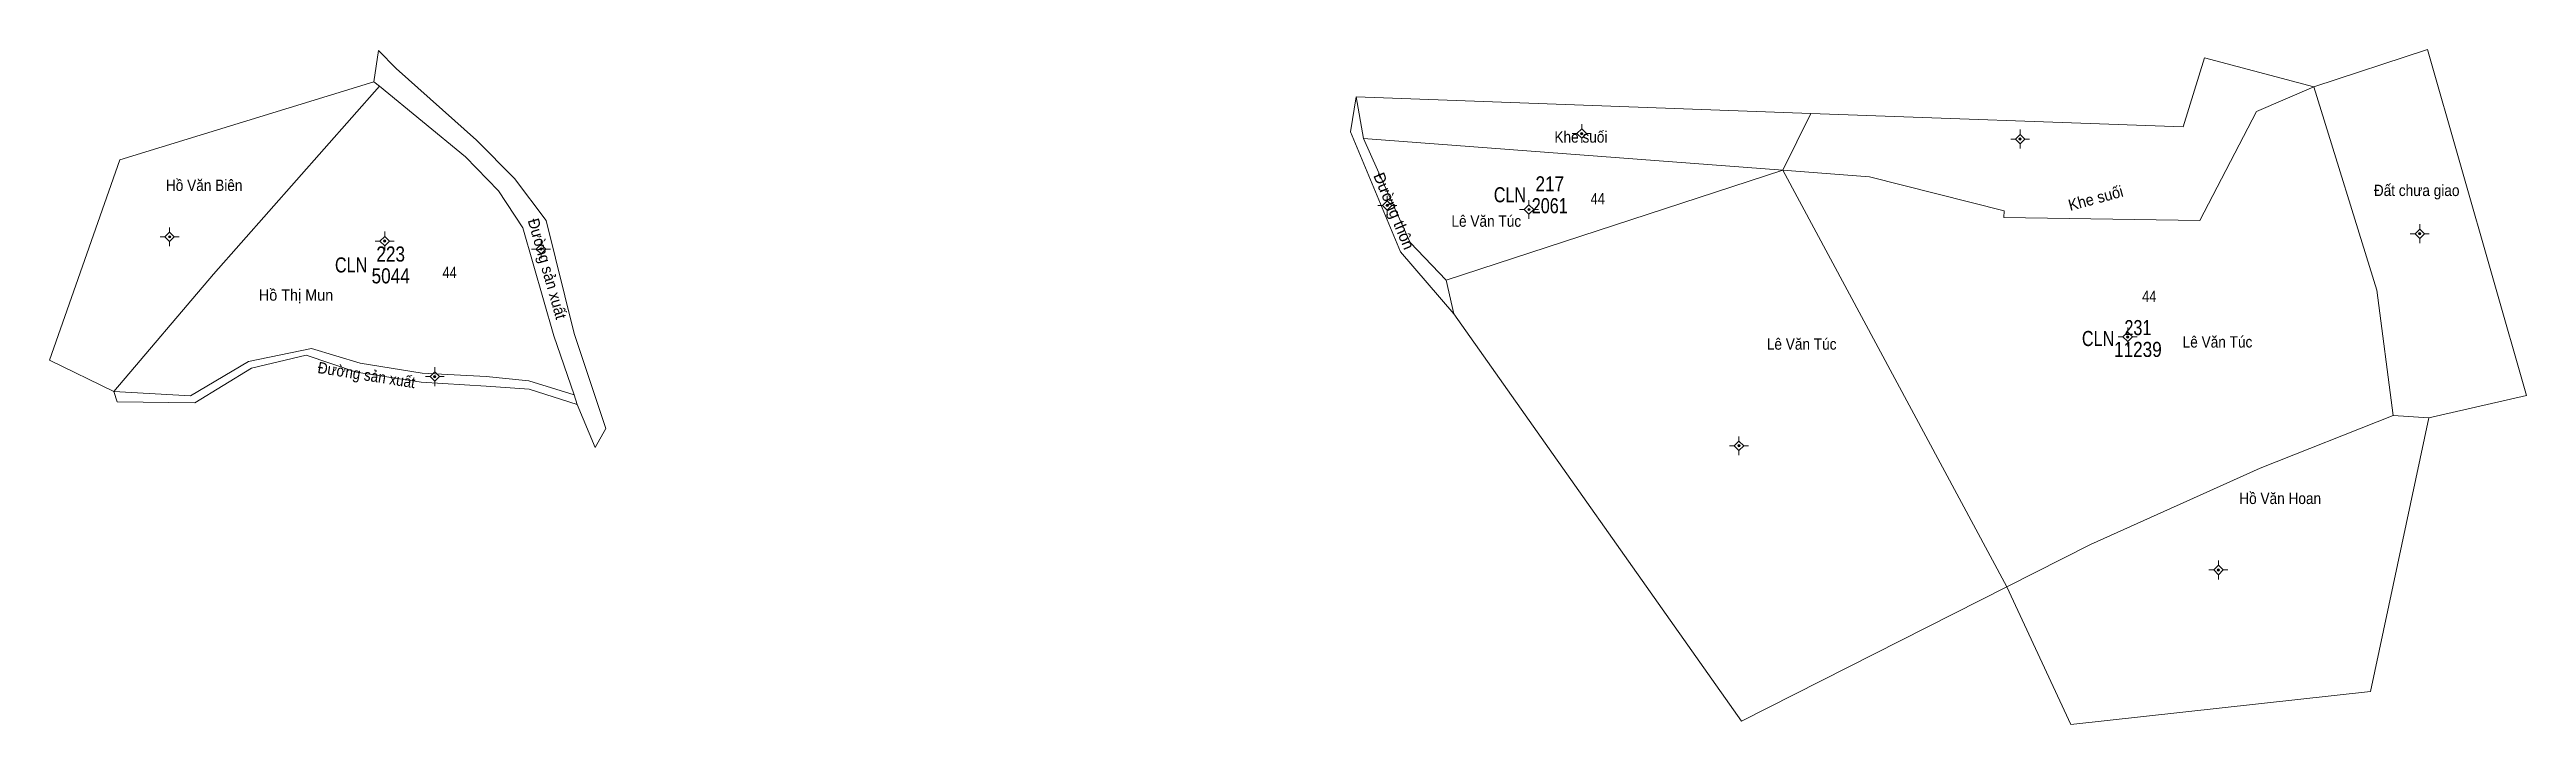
# Model space of a CAD drawing. Header units: metres. Extents: x 532111 to 534111, y 1847471 to 1850320.
# Drawn here: x 532111 to 532767, y 1849265 to 1849444 of the extents above; entities that cross this region are included whole.
import ezdxf
from ezdxf.enums import TextEntityAlignment as Align

# ---------------------------------------------------------------- set-up
doc = ezdxf.new("R2010")
doc.units = ezdxf.units.M
doc.header["$LTSCALE"] = 1.2
for name, color, linetype, lineweight in [('10', 7, 'Continuous', 13), ('11', 7, 'Continuous', 13), ('2', 7, 'Continuous', 13)]:
    doc.layers.add(name, color=color, linetype=linetype, lineweight=lineweight)
for name, color, linetype in [('22', 7, 'Continuous'), ('3', 7, 'Continuous'), ('4', 7, 'Continuous'), ('5', 7, 'Continuous'), ('7', 7, 'Continuous'), ('8', 7, 'Continuous')]:
    doc.layers.add(name, color=color, linetype=linetype)

msp = doc.modelspace()

# ---------------------------------------------------------------- texts
at = {"layer": '2'}
for s, width, p in [('Hồ Văn Biên', 0.9, (532152.03, 1849406.87)), ('Đất chưa giao', 0.9, (532738.15, 1849405.52)), ('Lê Văn Túc', 0.9, (532491.68, 1849397.37)), ('Hồ Thị Mun', 0.95, (532176.355, 1849377.78)), ('Lê Văn Túc', 0.9, (532575.23, 1849364.79)), ('Lê Văn Túc', 0.9, (532685.39, 1849365.36)), ('Hồ Văn Hoan', 0.9, (532701.995, 1849323.88))]:
    msp.add_text(s, height=3, dxfattribs=dict(at, width=width)).set_placement(p, align=Align.CENTER)
at = {"layer": '22', "width": 0.9}
msp.add_text('Khe suối', height=3, dxfattribs=at).set_placement((532516.75, 1849419.68), align=Align.CENTER)
at = {"layer": '22', "width": 0.95}
msp.add_text('Khe suối', height=3, rotation=15.258, dxfattribs=at).set_placement((532653.52, 1849403.505), align=Align.CENTER)
at = {"layer": '3', "width": 0.8}
for p in [(532503.42, 1849403.86), (532196.42, 1849385.26), (532659.22, 1849365.76)]:
    msp.add_text('CLN ', height=4, dxfattribs=at).set_placement(p, align=Align.RIGHT)
at = {"layer": '4'}
for s, width, p in [('217', 0.85, (532508.5, 1849406.75)), ('223', 0.85, (532201.435, 1849388.15)), ('231', 0.8, (532664.3, 1849368.65))]:
    msp.add_text(s, height=4, dxfattribs=dict(at, width=width)).set_placement(p, align=Align.CENTER)
at = {"layer": '5'}
for s, width, p in [('2061', 0.8, (532508.49, 1849400.97)), ('5044', 0.85, (532201.435, 1849382.37)), ('11239', 0.85, (532664.3, 1849362.87))]:
    msp.add_text(s, height=4, dxfattribs=dict(at, width=width)).set_placement(p, align=Align.CENTER)
at = {"layer": '7', "width": 0.85}
for p in [(532521.21, 1849403.31), (532217.05, 1849383.76), (532667.31, 1849377.43)]:
    msp.add_text('44', height=3, dxfattribs=at).set_placement(p, align=Align.CENTER)
at = {"layer": '8'}
msp.add_text('Đường thôn', height=3, rotation=292.612, dxfattribs=at).set_placement((532465.843, 1849400.992), align=Align.CENTER)
for rotation, width, p in [(285.964, 0.95, (532241.492, 1849385.843)), (351.015, 0.9, (532194.801, 1849356.606))]:
    msp.add_text('Đường sản xuất', height=3, rotation=rotation, dxfattribs=dict(at, width=width)).set_placement(p, align=Align.CENTER)

# ---------------------------------------------------------------- hatches: boundary and pattern name
at = {"layer": '11'}
for points in [[(532517.25, 1849422.08, 1), (532516.649, 1849422.08, 1)], [(532633.4, 1849420.62, 1), (532632.799, 1849420.62, 1)], [(532465.75, 1849403.04, 1), (532465.149, 1849403.04, 1)], [(532503.29, 1849401.96, 1), (532502.689, 1849401.96, 1)], [(532143.17, 1849394.71, 1), (532142.569, 1849394.71, 1)], [(532200.15, 1849393.58, 1), (532199.549, 1849393.58, 1)], [(532241.57, 1849391.48, 1), (532240.97, 1849391.48, 1)], [(532739.27, 1849395.53, 1), (532738.669, 1849395.53, 1)], [(532661.9, 1849368.18, 1), (532661.299, 1849368.18, 1)], [(532213.42, 1849357.67, 1), (532212.819, 1849357.67, 1)], [(532558.92, 1849339.32, 1), (532558.319, 1849339.32, 1)], [(532685.93, 1849306.4, 1), (532685.329, 1849306.4, 1)]]:
    msp.add_hatch(color=256, dxfattribs=at).paths.add_polyline_path(points)

# ---------------------------------------------------------------- linework, layer by layer
at = {"layer": '10'}
for p, q in [((532198.17, 1849444.12), (532196.93, 1849435.75)), ((532198.45, 1849434.61), (532196.93, 1849435.75)), ((532457.21, 1849431.82), (532455.74, 1849422.5)), ((532459.12, 1849420.73), (532457.21, 1849431.82)), ((532457.21, 1849431.82), (532577.66, 1849427.44)), ((532570.25, 1849412.35), (532577.66, 1849427.44)), ((532459.12, 1849420.73), (532570.25, 1849412.35)), ((532459.12, 1849420.73), (532466.2, 1849404.96)), ((532570.25, 1849412.35), (532481.01, 1849383.19)), ((532570.25, 1849412.35), (532629.57, 1849301.9)), ((532680.67, 1849399.07), (532628.76, 1849399.83)), ((532481.01, 1849383.19), (532483.11, 1849374.27)), ((532559.3, 1849266.29), (532483.11, 1849374.27)), ((532128.12, 1849353.68), (532129.01, 1849351)), ((532250.07, 1849352.8), (532250.88, 1849350.23)), ((532250.88, 1849350.23), (532255.61, 1849338.84)), ((532731.97, 1849347.36), (532741.37, 1849346.71)), ((532255.61, 1849338.84), (532258.45, 1849343.9)), ((532629.57, 1849301.9), (532559.3, 1849266.29))]:
    msp.add_line(p, q, dxfattribs=at)
for points in [[(532242.61, 1849399.05), (532234.24, 1849410.16), (532224.19, 1849420.36), (532202.87, 1849439.34), (532198.17, 1849444.12)], [(532710.91, 1849434.47), (532741, 1849444.36), (532767.24, 1849352.64), (532741.37, 1849346.71)], [(532577.66, 1849427.44), (532676.29, 1849423.85), (532681.96, 1849442.18), (532710.91, 1849434.47)], [(532196.93, 1849435.75), (532129.65, 1849415.16), (532111.06, 1849362.01), (532128.12, 1849353.68)], [(532198.45, 1849434.61), (532154.51, 1849384.8), (532128.12, 1849353.68)], [(532198.45, 1849434.61), (532221.28, 1849415.94), (532230.03, 1849406.88), (532236.45, 1849397.1), (532244.64, 1849368.47), (532250.07, 1849352.8)], [(532710.91, 1849434.47), (532695.73, 1849427.96), (532680.67, 1849399.07)], [(532731.97, 1849347.36), (532727.63, 1849380.53), (532710.91, 1849434.47)], [(532483.11, 1849374.27), (532468.96, 1849390.76), (532455.74, 1849422.5)], [(532570.25, 1849412.35), (532593.23, 1849410.62), (532628.84, 1849401.64), (532628.76, 1849399.83)], [(532481.01, 1849383.19), (532471.49, 1849393.17), (532466.2, 1849404.96)], [(532258.45, 1849343.9), (532250.07, 1849369.1), (532242.61, 1849399.05)], [(532250.07, 1849352.8), (532238.02, 1849356.57), (532226.74, 1849357.65), (532209.74, 1849358.6), (532193.31, 1849361.24), (532180.5, 1849365.12), (532163.75, 1849361.68), (532148.43, 1849352.56), (532128.12, 1849353.68)], [(532250.88, 1849350.23), (532238.12, 1849354.32), (532226.75, 1849355.12), (532209.54, 1849356.16), (532192.4, 1849358.87), (532179.08, 1849363.32), (532164.53, 1849359.92), (532149.57, 1849350.67), (532129.01, 1849351)], [(532629.57, 1849301.9), (532651.74, 1849313.14), (532696.66, 1849333.41), (532731.97, 1849347.36)], [(532741.37, 1849346.71), (532725.96, 1849274.19), (532646.51, 1849265.45), (532629.57, 1849301.9)]]:
    msp.add_lwpolyline(points, dxfattribs=at)
at = {"layer": '11'}
for p, q in [((532516.95, 1849424.58), (532516.95, 1849423.33)), ((532515.7, 1849422.08), (532514.45, 1849422.08)), ((532516.95, 1849420.83), (532516.95, 1849419.58)), ((532519.45, 1849422.08), (532518.2, 1849422.08)), ((532631.85, 1849420.62), (532630.6, 1849420.62)), ((532633.1, 1849423.12), (532633.1, 1849421.87)), ((532633.1, 1849419.37), (532633.1, 1849418.12)), ((532635.6, 1849420.62), (532634.35, 1849420.62)), ((532465.45, 1849405.54), (532465.45, 1849404.29)), ((532502.99, 1849404.46), (532502.99, 1849403.21)), ((532464.2, 1849403.04), (532462.95, 1849403.04)), ((532465.45, 1849401.79), (532465.45, 1849400.54)), ((532467.95, 1849403.04), (532466.7, 1849403.04)), ((532501.74, 1849401.96), (532500.49, 1849401.96)), ((532502.99, 1849400.71), (532502.99, 1849399.46)), ((532505.49, 1849401.96), (532504.24, 1849401.96)), ((532738.97, 1849398.03), (532738.97, 1849396.78)), ((532141.62, 1849394.71), (532140.37, 1849394.71)), ((532142.87, 1849397.21), (532142.87, 1849395.96)), ((532142.87, 1849393.46), (532142.87, 1849392.21)), ((532145.37, 1849394.71), (532144.12, 1849394.71)), ((532198.6, 1849393.58), (532197.35, 1849393.58)), ((532199.85, 1849396.08), (532199.85, 1849394.83)), ((532199.85, 1849392.33), (532199.85, 1849391.08)), ((532202.35, 1849393.58), (532201.1, 1849393.58)), ((532240.02, 1849391.48), (532238.77, 1849391.48)), ((532241.27, 1849393.98), (532241.27, 1849392.73)), ((532243.77, 1849391.48), (532242.52, 1849391.48)), ((532737.72, 1849395.53), (532736.47, 1849395.53)), ((532738.97, 1849394.28), (532738.97, 1849393.03)), ((532741.47, 1849395.53), (532740.22, 1849395.53)), ((532241.27, 1849390.23), (532241.27, 1849388.98)), ((532660.35, 1849368.18), (532659.1, 1849368.18)), ((532661.6, 1849370.68), (532661.6, 1849369.43)), ((532661.6, 1849366.93), (532661.6, 1849365.68)), ((532664.1, 1849368.18), (532662.85, 1849368.18)), ((532213.12, 1849360.17), (532213.12, 1849358.92)), ((532211.87, 1849357.67), (532210.62, 1849357.67)), ((532213.12, 1849356.42), (532213.12, 1849355.17)), ((532215.62, 1849357.67), (532214.37, 1849357.67)), ((532557.37, 1849339.32), (532556.12, 1849339.32)), ((532558.62, 1849341.82), (532558.62, 1849340.57)), ((532561.12, 1849339.32), (532559.87, 1849339.32)), ((532558.62, 1849338.07), (532558.62, 1849336.82)), ((532684.38, 1849306.4), (532683.13, 1849306.4)), ((532685.63, 1849308.9), (532685.63, 1849307.65)), ((532688.13, 1849306.4), (532686.88, 1849306.4)), ((532685.63, 1849305.15), (532685.63, 1849303.9))]:
    msp.add_line(p, q, dxfattribs=at)
for points in [[(532516.95, 1849423.33), (532515.7, 1849422.08), (532516.95, 1849420.83), (532518.2, 1849422.08)], [(532633.1, 1849421.87), (532631.85, 1849420.62), (532633.1, 1849419.37), (532634.35, 1849420.62)], [(532465.45, 1849404.29), (532464.2, 1849403.04), (532465.45, 1849401.79), (532466.7, 1849403.04)], [(532502.99, 1849403.21), (532501.74, 1849401.96), (532502.99, 1849400.71), (532504.24, 1849401.96)], [(532142.87, 1849395.96), (532141.62, 1849394.71), (532142.87, 1849393.46), (532144.12, 1849394.71)], [(532199.85, 1849394.83), (532198.6, 1849393.58), (532199.85, 1849392.33), (532201.1, 1849393.58)], [(532241.27, 1849392.73), (532240.02, 1849391.48), (532241.27, 1849390.23), (532242.52, 1849391.48)], [(532738.97, 1849396.78), (532737.72, 1849395.53), (532738.97, 1849394.28), (532740.22, 1849395.53)], [(532661.6, 1849369.43), (532660.35, 1849368.18), (532661.6, 1849366.93), (532662.85, 1849368.18)], [(532213.12, 1849358.92), (532211.87, 1849357.67), (532213.12, 1849356.42), (532214.37, 1849357.67)], [(532558.62, 1849340.57), (532557.37, 1849339.32), (532558.62, 1849338.07), (532559.87, 1849339.32)], [(532685.63, 1849307.65), (532684.38, 1849306.4), (532685.63, 1849305.15), (532686.88, 1849306.4)]]:
    msp.add_lwpolyline(points, close=True, dxfattribs=at)
for centre in [(532516.949, 1849422.08), (532633.1, 1849420.62), (532465.449, 1849403.04), (532502.99, 1849401.96), (532142.87, 1849394.71), (532199.85, 1849393.58), (532241.27, 1849391.48), (532738.97, 1849395.53), (532661.6, 1849368.18), (532213.12, 1849357.67), (532558.62, 1849339.32), (532685.63, 1849306.4)]:
    msp.add_circle(centre, 0.3, dxfattribs=at)

msp.set_redraw_order([(e.dxf.handle, doc.entitydb.next_handle()) for e in msp.query("TEXT MTEXT ATTDEF DIMENSION ARC_DIMENSION")])  # texts and dimensions are drawn at this point

doc.saveas('drawing.dxf')
